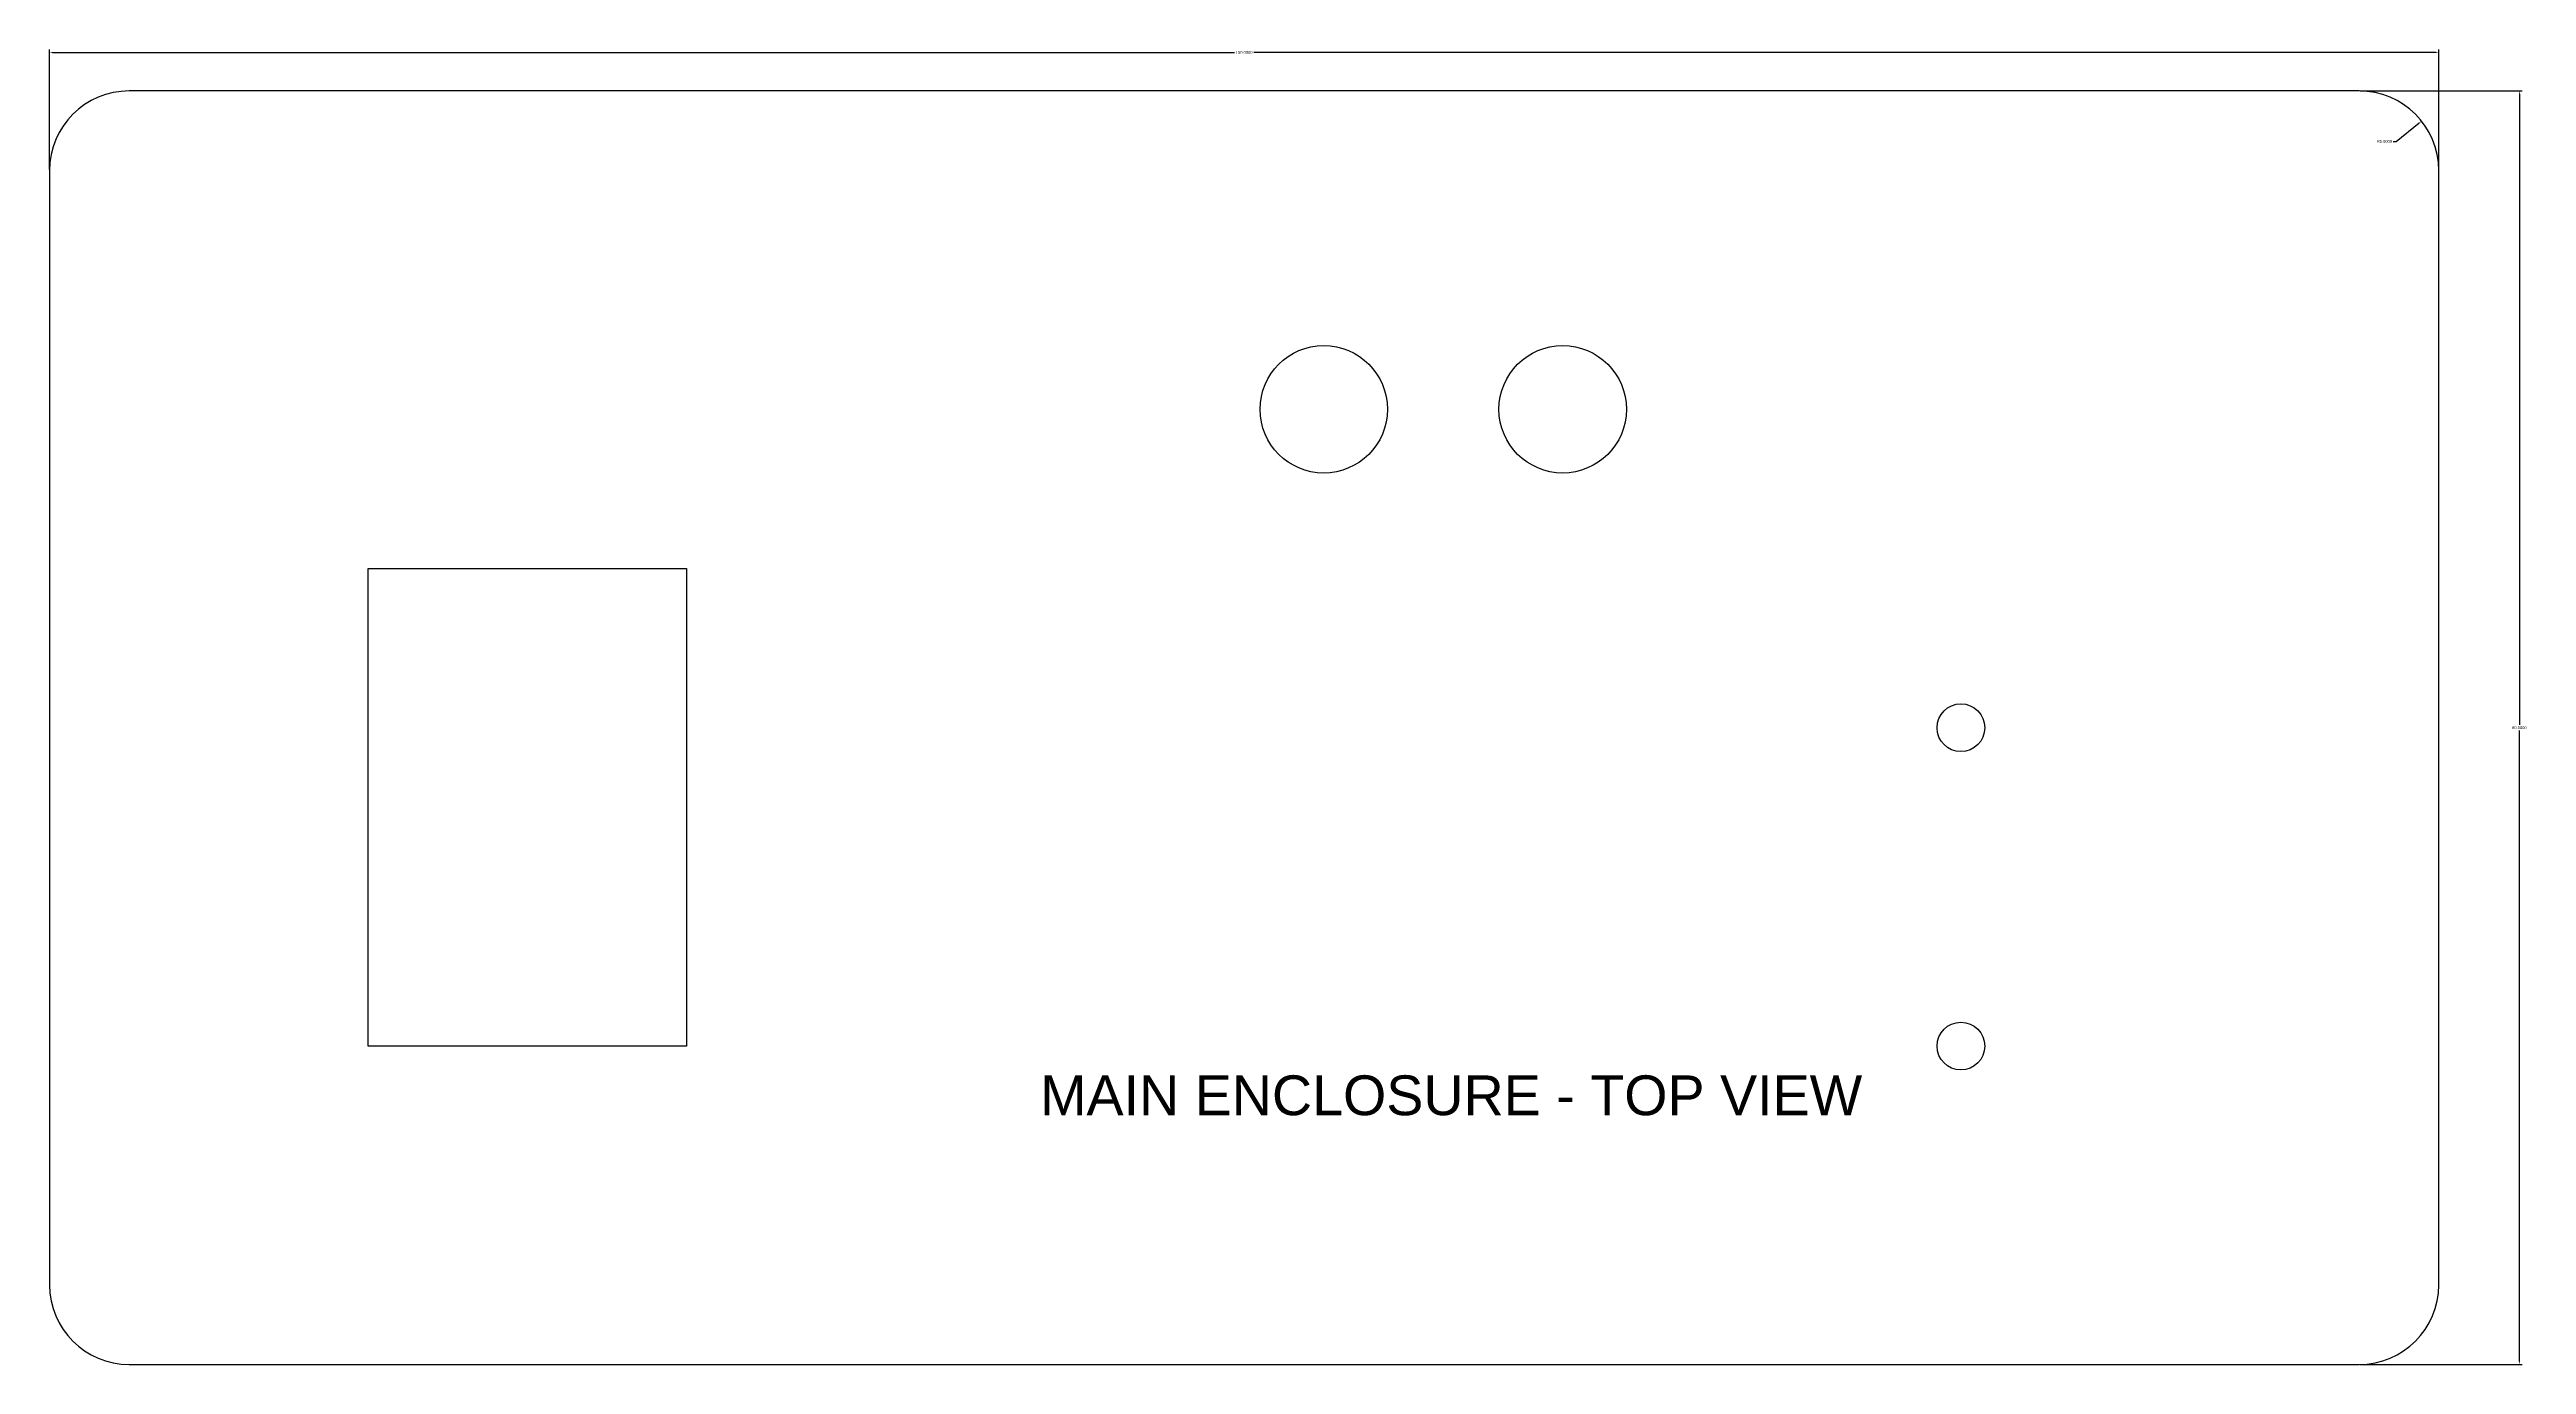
# Model space of a CAD drawing. Header units: inches. Extents: x 0 to 156, y 0 to 83.
import ezdxf

# ---------------------------------------------------------------- set-up
doc = ezdxf.new("R2010")
doc.units = ezdxf.units.IN
doc.header["$MEASUREMENT"] = 0
doc.styles.get("Standard").update_dxf_attribs({"font": ''})
doc.styles.get('Standard').set_extended_font_data('Arial')
doc.dimstyles.get("Standard").update_dxf_attribs({"dimtxt": 0.18, "dimasz": 0.18, "dimexe": 0.18, "dimexo": 0.0625, "dimgap": 0.09, "dimtad": 0, "dimtih": 1, "dimtoh": 1, "dimdec": 4, "dimzin": 0, "dimdsep": 46, "dimtxsty": 'Standard', "dimcen": 0.09, "dimadec": 0, "dimazin": 0, "dimtfac": 1, "dimtdec": 4, "dimtofl": 0, "dimtmove": 0, "dimatfit": 3, "dimfxl": 1, "dimtolj": 1, "dimtzin": 0, "dimarcsym": 0})

# ---------------------------------------------------------------- blocks, each defined once
blk = doc.blocks.new('*D5')
at = {"color": 0, "lineweight": -2, "transparency": 16777216}
for p, q in [((147.32, 76.83), (148.78, 77.99)), ((147.14, 76.83), (147.32, 76.83))]:
    blk.add_line(p, q, dxfattribs=at)
at = {"color": 0, "transparency": 16777216}
blk.add_solid([(148.76, 78.01), (148.8, 77.97), (148.92, 78.1)], dxfattribs=at)
at = {"layer": 'Defpoints', "color": 0, "transparency": 16777216}
for p in [(148.92, 78.1), (145, 75)]:
    blk.add_point(p, dxfattribs=at)
at = {"color": 0, "transparency": 16777216, "insert": (146.59, 76.83), "char_height": 0.18, "attachment_point": 5}
blk.add_mtext('\\A1;R5.0000', dxfattribs=at)
blk = doc.blocks.new('*D6')
at = {"color": 0, "lineweight": -2, "transparency": 16777216}
for p, q in [((0, 75.06), (0, 82.6)), ((0.18, 82.42), (74.4, 82.42)), ((149.82, 82.42), (75.6, 82.42)), ((150, 75.06), (150, 82.6))]:
    blk.add_line(p, q, dxfattribs=at)
at = {"color": 0, "transparency": 16777216}
for points in [[(0.18, 82.45), (0.18, 82.39), (0, 82.42)], [(149.82, 82.45), (149.82, 82.39), (150, 82.42)]]:
    blk.add_solid(points, dxfattribs=at)
at = {"layer": 'Defpoints', "color": 0, "transparency": 16777216}
for p in [(0, 82.42), (0, 75), (150, 75)]:
    blk.add_point(p, dxfattribs=at)
at = {"color": 0, "transparency": 16777216, "insert": (75, 82.42), "char_height": 0.18, "attachment_point": 5}
blk.add_mtext('\\A1;150.0000', dxfattribs=at)
blk = doc.blocks.new('*D7')
at = {"color": 0, "lineweight": -2, "transparency": 16777216}
for p, q in [((145.06, 80), (155.24, 80)), ((155.06, 79.82), (155.06, 40.18)), ((155.06, 0.18), (155.06, 39.82)), ((145.06, 0), (155.24, 0))]:
    blk.add_line(p, q, dxfattribs=at)
at = {"color": 0, "transparency": 16777216}
for points in [[(155.03, 79.82), (155.09, 79.82), (155.06, 80)], [(155.03, 0.18), (155.09, 0.18), (155.06, 0)]]:
    blk.add_solid(points, dxfattribs=at)
at = {"layer": 'Defpoints', "color": 0, "transparency": 16777216}
for p in [(145, 80), (155.06, 80), (145, 0)]:
    blk.add_point(p, dxfattribs=at)
at = {"color": 0, "transparency": 16777216, "insert": (155.06, 40), "char_height": 0.18, "attachment_point": 5}
blk.add_mtext('\\A1;80.0000', dxfattribs=at)

msp = doc.modelspace()

# ---------------------------------------------------------------- linework, layer by layer
msp.add_lwpolyline([(5, 0), (145, 0, 0.414213562), (150, 5), (150, 75, 0.414213562), (145, 80), (5, 80, 0.414213562), (0, 75), (0, 5, 0.414213562)], format="xyb", close=True)
msp.add_lwpolyline([(20, 50), (40, 50), (40, 20), (20, 20)], close=True)
for centre, radius in [((80, 60), 4), ((95, 60), 4), ((120, 40), 1.5), ((120, 20), 1.5)]:
    msp.add_circle(centre, radius)

# ---------------------------------------------------------------- texts
at = {"insert": (62.19224, 18.15996), "char_height": 2.5, "attachment_point": 1}
msp.add_mtext_dynamic_manual_height_columns('{\\fArial Unicode MS|b0|i0|c0|p2;MAIN ENCLOSURE - TOP VIEW}', width=59.2565927, gutter_width=12.5, heights=[0], dxfattribs=at)

# ---------------------------------------------------------------- dimensions: what is measured, and where the dimension line sits
dim = msp.add_linear_dim(base=(0, 82.42198), p1=(150, 75), p2=(0, 75), dimstyle='Standard')
dim.commit()
dim.dimension.update_dxf_attribs({"geometry": '*D6', "text_midpoint": (75, 82.42198)})
dim = msp.add_linear_dim(base=(155.06175, 80), p1=(145, 0), p2=(145, 80), angle=90, dimstyle='Standard')
dim.commit()
dim.dimension.update_dxf_attribs({"geometry": '*D7', "text_midpoint": (155.06175, 40)})
dim = msp.add_radius_dim(center=(145, 75), mpoint=(148.9217, 78.10165), dimstyle='Standard')
dim.commit()
dim.dimension.update_dxf_attribs({"geometry": '*D5', "text_midpoint": (146.58966, 76.83495), "dimtype": 164})

doc.saveas('drawing.dxf')
